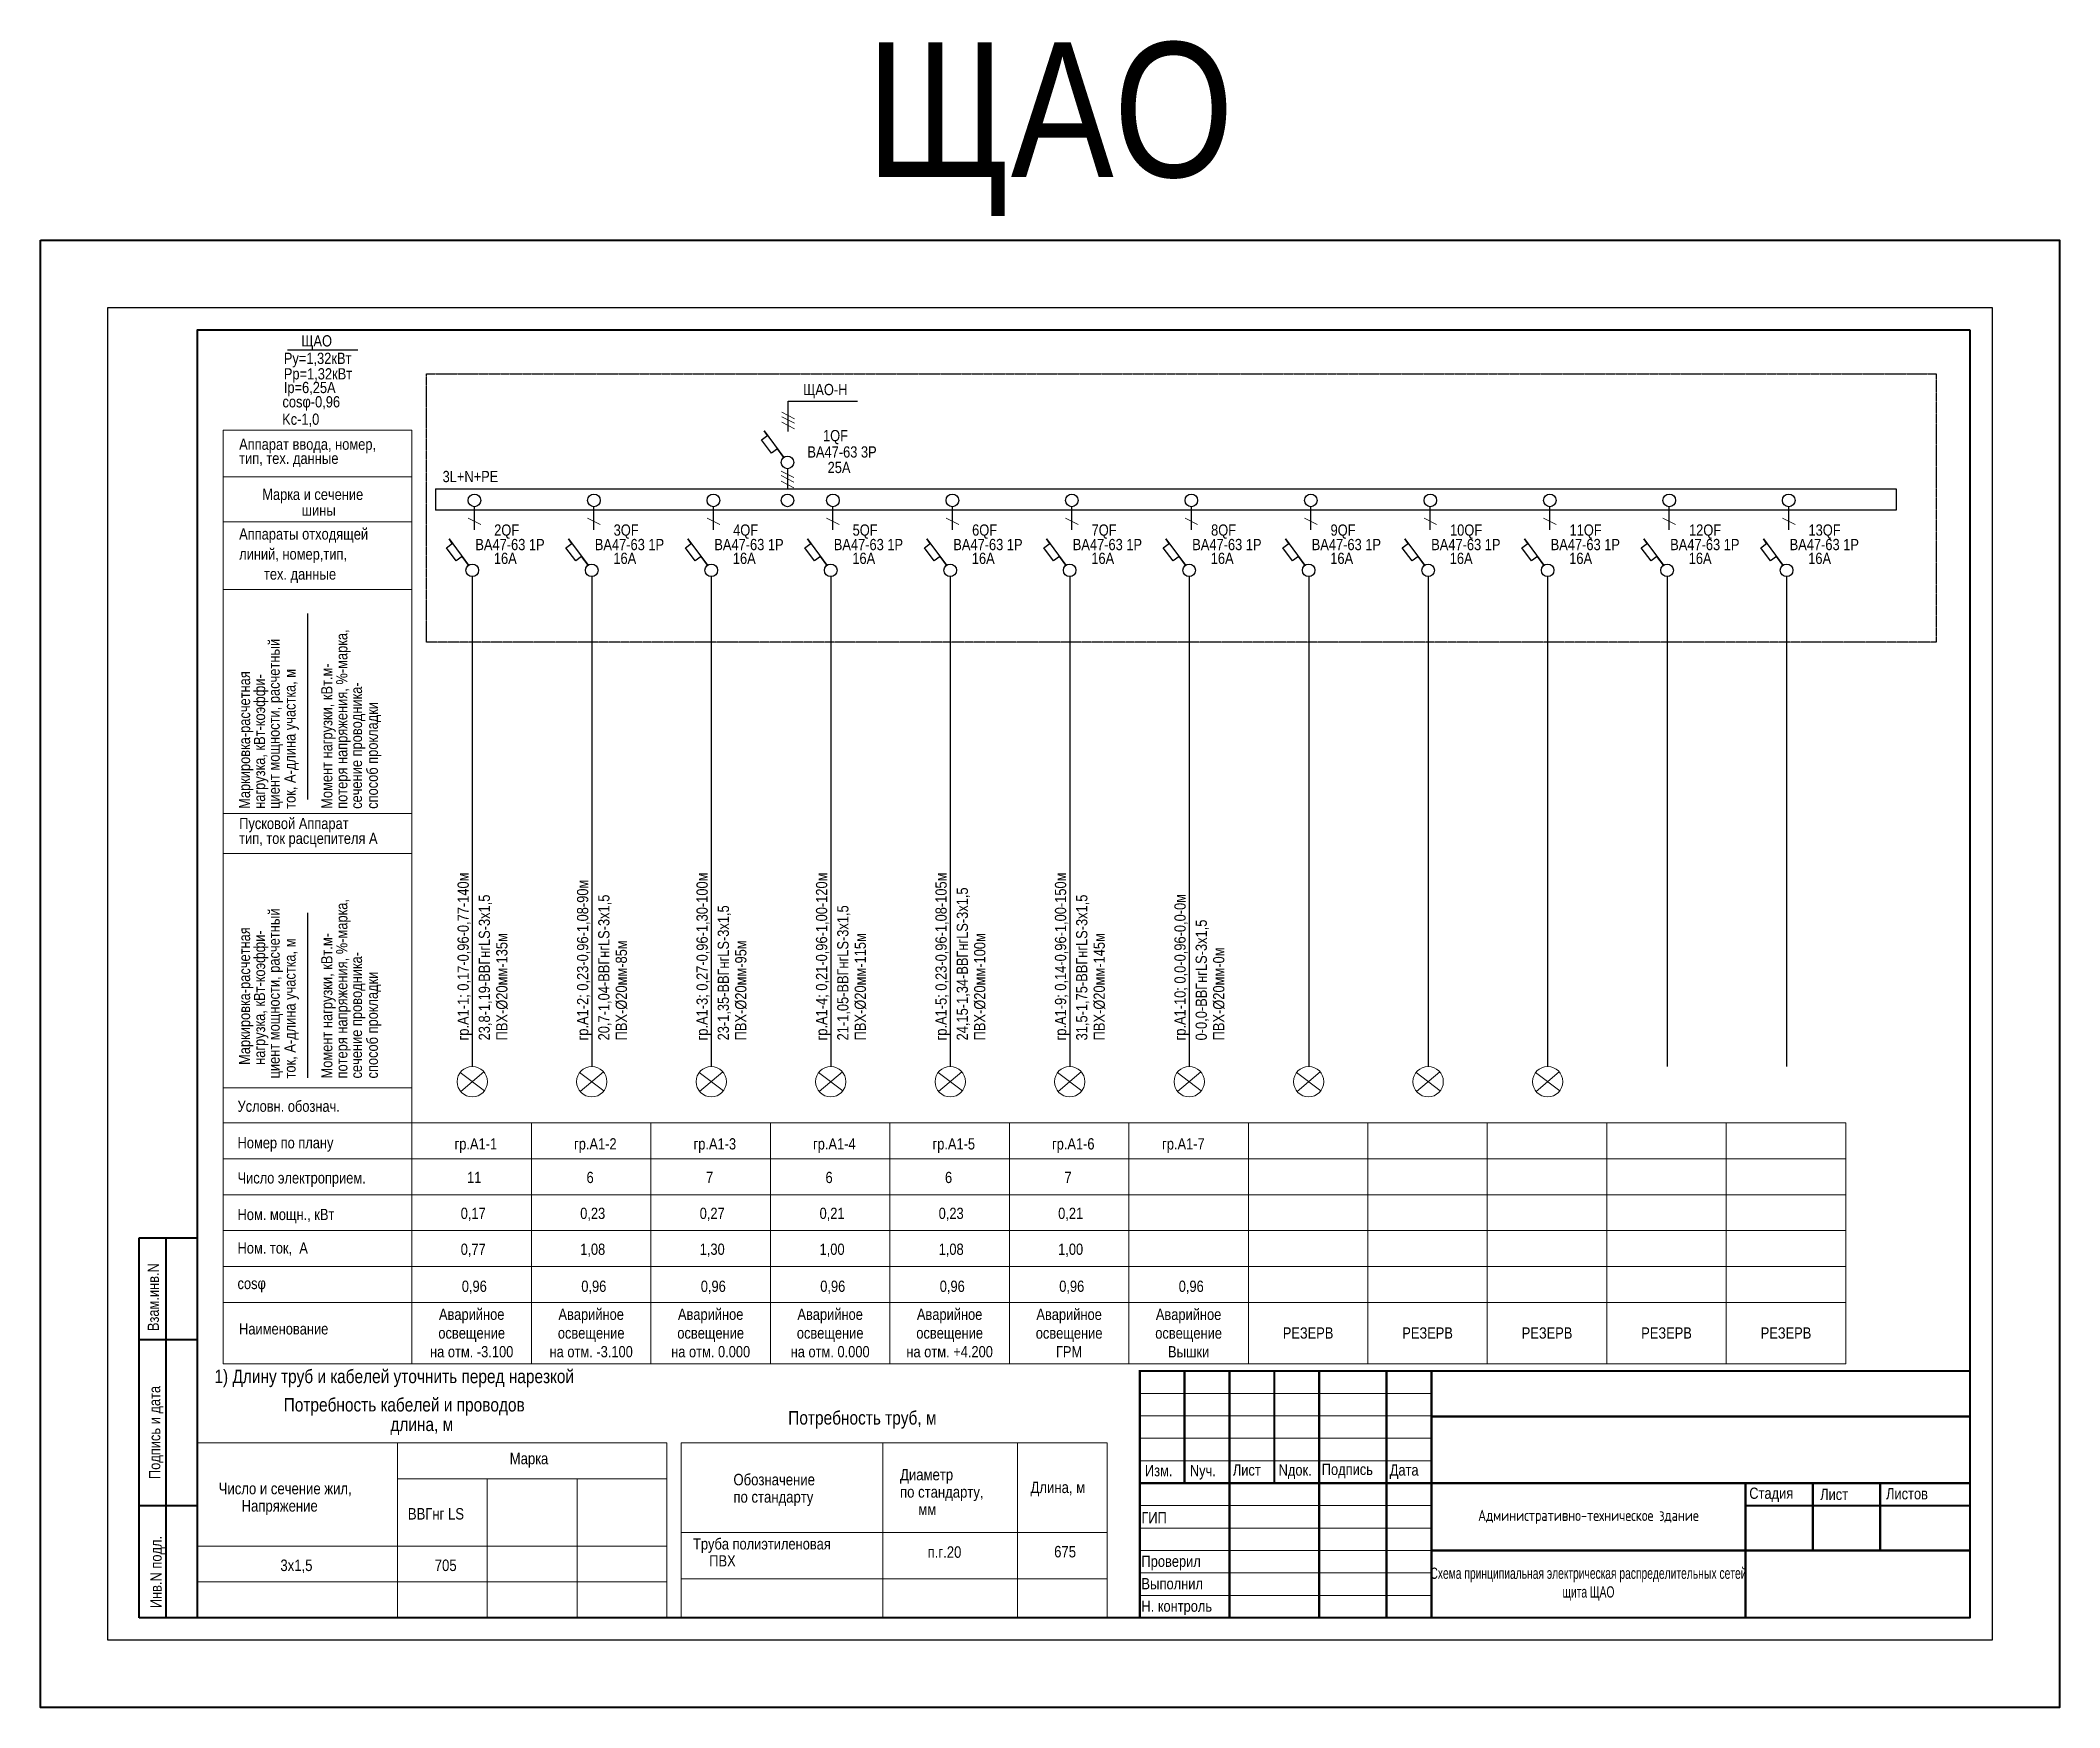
# Model space of a CAD drawing. Header units: metres. Extents: x -93142 to 227756, y -64772 to 286334.
# Drawn here: x 87471 to 132471, y -26192 to 10957 of the extents above; entities that cross this region are included whole.
import ezdxf

# ---------------------------------------------------------------- set-up
doc = ezdxf.new("R2010")
doc.units = ezdxf.units.M
doc.linetypes.add('CENTER2', pattern=[2.3, 2, -0.1, 0.1, -0.1])
for name, color, linetype, lineweight in [('1_Рамка_АР', 7, 'Continuous', 13), ('G-ANNO-TTLB', 7, 'Continuous', 9), ('Линии рабоч.освещение', 7, 'Continuous', 30), ('Рамка', 7, 'Continuous', 40), ('ЭЛ', 250, 'Continuous', 50), ('ЭЛ.ос', 7, 'Continuous', 30)]:
    doc.layers.add(name, color=color, linetype=linetype, lineweight=lineweight)
for name, color, linetype in [('SETKA', 5, 'Continuous'), ('Text standart (rus)', 7, 'Continuous'), ('Схема', 7, 'Continuous')]:
    doc.layers.add(name, color=color, linetype=linetype)
doc.styles.add('Arial', font='ARIALN.TTF', dxfattribs={"width": 0.8, "height": 2.5})
doc.styles.add('GOST Common_7', font='ARIALN.TTF', dxfattribs={"width": 0.8, "height": 2.5})
doc.styles.get("Standard").update_dxf_attribs({"font": 'ARIALN.TTF'})

msp = doc.modelspace()

# ---------------------------------------------------------------- texts
at = {"layer": 'G-ANNO-TTLB', "insert": (121971.013, -23442.4274), "char_height": 250, "width": 7000, "attachment_point": 5, "style": 'GOST Common_7'}
msp.add_mtext('Схема принципиальная электрическая распределительных сетей \\Pщита ЩАО', dxfattribs=at)
at = {"layer": 'SETKA', "color": 7, "linetype": 'ByBlock', "lineweight": 25, "char_height": 250, "width": 2662.781155, "attachment_point": 5}
for s, insert in [('Аварийное\\Pосвещение{\\C256;\\P}на отм. -3.100', (97083.0789, -17846.6755)), ('Аварийное\\Pосвещение{\\C256;\\P}на отм. -3.100', (99745.8601, -17846.6755)), ('Аварийное\\Pосвещение{\\C256;\\P}на отм. 0.000', (102408.6412, -17846.6755)), ('Аварийное\\Pосвещение{\\C256;\\P}на отм. 0.000', (105071.4224, -17846.6755)), ('Аварийное\\Pосвещение{\\C256;\\P}на отм. +4.200', (107734.2035, -17846.6755)), ('Аварийное\\Pосвещение{\\C256;\\P}ГРМ', (110396.9847, -17846.6755)), ('Аварийное\\Pосвещение{\\C256;\\P}Вышки', (113059.7659, -17846.6755)), ('РЕЗЕРВ', (115722.547, -17846.6755)), ('РЕЗЕРВ', (118385.3282, -17846.6755)), ('РЕЗЕРВ', (121048.1093, -17846.6755)), ('РЕЗЕРВ', (123710.8905, -17846.6755)), ('РЕЗЕРВ', (126373.6716, -17846.6755))]:
    msp.add_mtext(s, dxfattribs=dict(at, insert=insert))
at = {"layer": 'Text standart (rus)'}
for s, p in [('ЩАО', (93287.9809, 4137.0677)), ('Ру=1,32кВт', (92896.4503, 3747.4189)), ('Рр=1,32кВт', (92896.4503, 3402.7406)), ('Iр=6,25А', (92896.4503, 3098.5564)), ('ЩАО-Н', (104471.9171, 3052.5326)), ('cosφ-0,96', (92865.6245, 2779.5639)), ('Kc-1,0', (92859.013, 2391.7991)), ('3L+N+PE', (96434.4395, 1114.1667)), ('25А', (105015.3861, 1316.7622)), ('шины', (93293.9174, 363.541)), ('2QF', (97584.0109, -78.474)), ('3QF', (100246.7921, -78.474)), ('4QF', (102909.5732, -78.474)), ('5QF', (105572.3544, -78.474)), ('6QF', (108235.1356, -78.474)), ('7QF', (110897.9167, -78.474)), ('8QF', (113560.6979, -78.474)), ('9QF', (116223.479, -78.474)), ('10QF', (118886.2602, -78.474)), ('11QF', (121549.0413, -78.474)), ('12QF', (124211.8225, -78.474)), ('13QF', (126874.6036, -78.474)), ('ВА47-63 1Р', (97164.2558, -401.8088)), ('ВА47-63 1Р', (99827.0369, -401.8088)), ('ВА47-63 1Р', (102489.8181, -401.8088)), ('ВА47-63 1Р', (105152.5992, -401.8088)), ('ВА47-63 1Р', (107815.3804, -401.8088)), ('ВА47-63 1Р', (110478.1615, -401.8088)), ('ВА47-63 1Р', (113140.9427, -401.8088)), ('ВА47-63 1Р', (115803.7239, -401.8088)), ('ВА47-63 1Р', (118466.505, -401.8088)), ('ВА47-63 1Р', (121129.2862, -401.8088)), ('ВА47-63 1Р', (123792.0673, -401.8088)), ('ВА47-63 1Р', (126454.8485, -401.8088)), ('16A', (97577.3951, -708.6418)), ('16A', (100240.1763, -708.6418)), ('16A', (102902.9574, -708.6418)), ('16A', (105565.7386, -708.6418)), ('16A', (108228.5198, -708.6418)), ('16A', (110891.3009, -708.6418)), ('16A', (113554.0821, -708.6418)), ('16A', (116216.8632, -708.6418)), ('16A', (118879.6444, -708.6418)), ('16A', (121542.4255, -708.6418)), ('16A', (124205.2067, -708.6418)), ('16A', (126867.9878, -708.6418)), ('Условн. обознач.', (91864.539, -12916.1366)), ('Номер по плану', (91864.539, -13730.8412)), ('Число электроприем.', (91864.539, -14514.0461)), ('6', (107630.608, -14503.8309)), ('7', (110293.3891, -14503.8309)), ('Ном. мощн., кВт', (91864.539, -15328.664)), ('0,23', (107489.67, -15303.8309)), ('0,21', (110152.4512, -15303.8309)), ('Ном. ток,  А', (91864.539, -16075.5299)), ('1,08', (107489.67, -16103.8309)), ('1,00', (110152.4512, -16103.8309)), ('cosφ', (91864.539, -16866.8561)), ('0,96', (96862.9197, -16928.664)), ('0,96', (99525.7009, -16928.664)), ('0,96', (102188.482, -16928.664)), ('0,96', (104851.2632, -16928.664)), ('0,96', (107514.0444, -16928.664)), ('0,96', (110176.8255, -16928.664)), ('0,96', (112839.6067, -16928.664)), ('Наименование', (91899.178, -17878.12))]:
    msp.add_text(s, height=250, dxfattribs=at).set_placement(p)
at = {"layer": 'Text standart (rus)', "linetype": 'ByBlock', "lineweight": -2}
for s, p in [('1QF', (104912.0434, 2025.6785)), ('ВА47-63 3Р', (104563.8731, 1661.6369))]:
    msp.add_text(s, height=250, dxfattribs=at).set_placement(p)
at = {"layer": 'Text standart (rus)', "lineweight": 15}
for s, p in [('Аппарат ввода, номер,', (91901.0476, 1834.3467)), ('тип, тех. данные', (91901.0476, 1520.2334)), ('Марка и сечение', (92416.1476, 717.0565)), ('Аппараты отходящей', (91901.0476, -165.3175)), ('линий, номер,тип, ', (91901.0476, -613.2603)), ('тех. данные', (92453.604, -1058.6441)), ('тип, ток расцепителя А', (91901.0476, -6947.6469)), ('Пусковой Аппарат', (91901.0476, -6616.3915))]:
    msp.add_text(s, height=250, dxfattribs=at).set_placement(p)
at = {"layer": 'Text standart (rus)'}
for s, p in [('потеря напряжения, %%%-марка,', (94313.0456, -6165.804)), ('циент мощности, расчетный', (92804.8519, -6165.804)), ('Маркировка-расчетная', (92144.7682, -6165.804)), ('ток, А-длина участка, м', (93157.5382, -6165.804)), ('Момент нагрузки, кВт.м-', (93978.6353, -6165.804)), ('нагрузка, кВт-коэффи-', (92479.1785, -6165.804)), ('сечение проводника-', (94638.7189, -6165.804)), ('способ прокладки', (94991.4053, -6165.804)), ('гр.А1-1; 0,17-0,96-0,77-140м', (97017.302, -11325.4913)), ('гр.А1-3; 0,27-0,96-1,30-100м', (102342.8644, -11325.4913)), ('гр.А1-4; 0,21-0,96-1,00-120м', (105005.6455, -11325.4913)), ('гр.А1-5; 0,23-0,96-1,08-105м', (107668.4267, -11325.4913)), ('гр.А1-9; 0,14-0,96-1,00-150м', (110331.2078, -11325.4913)), ('23,8-1,19-ВВГнгLS-3х1,5', (97489.9214, -11325.4913)), ('гр.А1-2; 0,23-0,96-1,08-90м', (99680.0832, -11325.4913)), ('20,7-1,04-ВВГнгLS-3х1,5', (100152.7026, -11325.4913)), ('24,15-1,34-ВВГнгLS-3х1,5', (108141.0461, -11325.4913)), ('31,5-1,75-ВВГнгLS-3х1,5', (110803.8272, -11325.4913)), ('гр.А1-10; 0,0-0,96-0,0-0м', (112993.989, -11325.4913)), ('циент мощности, расчетный', (92804.8519, -12173.9685)), ('потеря напряжения, %%%-марка,', (94313.0456, -12173.9685)), ('23-1,35-ВВГнгLS-3х1,5', (102815.4837, -11325.4913)), ('21-1,05-ВВГнгLS-3х1,5', (105478.2649, -11325.4913)), ('Маркировка-расчетная', (92144.7682, -11871.147)), ('нагрузка, кВт-коэффи-', (92479.1785, -11871.147)), ('Момент нагрузки, кВт.м-', (93978.6353, -12173.9685)), ('ПВХ-Ø20мм-135м', (97879.084, -11325.4913)), ('ПВХ-Ø20мм-115м', (105867.4275, -11325.4913)), ('ПВХ-Ø20мм-100м', (108530.2086, -11325.4913)), ('ПВХ-Ø20мм-145м', (111192.9898, -11325.4913)), ('0-0,0-ВВГнгLS-3х1,5', (113466.6084, -11325.4913)), ('ток, А-длина участка, м', (93157.5382, -12173.9685)), ('сечение проводника-', (94638.7189, -12173.9685)), ('ПВХ-Ø20мм-85м', (100541.8651, -11325.4913)), ('ПВХ-Ø20мм-95м', (103204.6463, -11325.4913)), ('ПВХ-Ø20мм-0м', (113855.7709, -11325.4913)), ('способ прокладки', (94991.4053, -12173.9685))]:
    msp.add_text(s, height=250, rotation=90, dxfattribs=at).set_placement(p)
at = {"layer": 'Text standart (rus)', "linetype": 'ByBlock', "lineweight": 0, "ltscale": 100}
for s, p in [('гр.А1-1', (96701.2718, -13755.6842)), ('гр.А1-2', (99364.053, -13755.6842)), ('гр.А1-3', (102026.8341, -13755.6842)), ('гр.А1-4', (104689.6153, -13755.6842)), ('гр.А1-5', (107352.3964, -13755.6842)), ('гр.А1-6', (110015.1776, -13755.6842)), ('гр.А1-7', (112469.7824, -13755.6842))]:
    msp.add_text(s, height=250, dxfattribs=at).set_placement(p)
at = {"layer": 'Text standart (rus)', "color": 2}
for s, p in [('11', (96979.4833, -14503.8309)), ('6', (99642.2645, -14503.8309)), ('7', (102305.0457, -14503.8309)), ('6', (104967.8268, -14503.8309)), ('0,17', (96838.5454, -15303.8309)), ('0,23', (99501.3266, -15303.8309)), ('0,27', (102164.1077, -15303.8309)), ('0,21', (104835.7219, -15303.8309)), ('0,77', (96838.5454, -16103.8309)), ('1,08', (99501.3266, -16103.8309)), ('1,30', (102164.1077, -16103.8309)), ('1,00', (104835.7219, -16103.8309))]:
    msp.add_text(s, height=250, dxfattribs=at).set_placement(p)
at = {"layer": 'Схема', "color": 7, "lineweight": 35, "style": 'Arial'}
for s, height, p in [('1) Длину труб и кабелей уточнить перед нарезкой', 300, (91349.7452, -18962.024)), ('Потребность кабелей и проводов', 300, (92892.5336, -19594.3595)), ('длина, м', 300, (95270.4424, -20029.9504)), ('Потребность труб, м', 300, (104137.6678, -19885.3814)), ('Марка', 255, (97930.8588, -20768.7464)), ('Обозначение ', 255, (102916.3646, -21239.5087)), ('Диаметр', 255, (106629.0361, -21127.9294)), ('Число и сечение жил,', 255, (91444.7731, -21438.3138)), ('Напряжение', 255, (91955.1277, -21824.0281)), ('по стандарту', 255, (102916.3646, -21625.223)), ('по стандарту, ', 255, (106629.0361, -21513.6437)), ('Длина, м', 255, (109536.9583, -21411.7473)), ('ВВГнг LS', 255, (95660.654, -22001.6463)), ('мм', 255, (107036.8642, -21900.8304)), ('Труба полиэтиленовая', 250, (102016.4418, -22669.0541)), ('3х1,5', 255, (92819.7602, -23148.9935)), ('705', 255, (96260.0409, -23148.9935)), ('ПВХ', 250, (102377.3265, -23046.5383)), ('п.г.20', 255, (107243.4884, -22853.54)), ('675', 255, (110063.9505, -22845.1137))]:
    msp.add_text(s, height=height, dxfattribs=at).set_placement(p)
at = {"layer": 'ЭЛ', "color": 5, "lineweight": 50, "insert": (109970.0612, 8978.1786), "char_height": 3000, "width": 42001.903583, "attachment_point": 5}
msp.add_mtext('ЩАО', dxfattribs=at)

# ---------------------------------------------------------------- blocks, each defined once
blk = doc.blocks.new('Казарма_1_Рамка_АР')
for p, q in [((682893, 323993), (689393, 323993)), ((682893, 323493), (701393, 323493)), ((682893, 322993), (689393, 322993)), ((682893, 322493), (689393, 322493)), ((682893, 321993), (701393, 321993)), ((682893, 321493), (689393, 321493)), ((682893, 320993), (689393, 320993)), ((682893, 320493), (701393, 320493)), ((682893, 319993), (689393, 319993)), ((682893, 319493), (689393, 319493))]:
    blk.add_line(p, q)
at = {"const_width": 50}
for points in [[(701393, 324493), (682893, 324493), (682893, 318993)], [(683893, 321993), (683893, 324493)], [(684893, 318993), (684893, 324493)], [(685893, 321993), (685893, 324493)], [(686893, 318993), (686893, 324493)], [(688393, 318993), (688393, 324493)], [(689393, 318993), (689393, 324493)], [(689393, 323479), (701393, 323479)], [(682893, 321993), (689393, 321993)], [(689393, 321993), (701393, 321993)], [(701393, 321993), (699393, 321993), (697893, 321993), (696393, 321993), (696393, 318993)], [(697893, 321993), (697893, 320493)], [(699393, 321993), (699393, 320493)], [(696393, 321493), (701393, 321493)], [(689393, 320493), (701393, 320493)]]:
    blk.add_lwpolyline(points, dxfattribs=at)
blk.add_lwpolyline([(696393, 321493), (701393, 321493)])
at = {"layer": 'G-ANNO-TTLB', "style": 'GOST Common_7'}
for s, p in [('Изм.', (683009, 322149)), ('Nуч.', (684010, 322149)), ('Лист', (684967, 322162)), ('Nдок.', (685988, 322162)), ('Подпись', (686949, 322176)), ('Дата', (688464, 322162)), ('Стадия', (696477, 321645)), ('Лист', (698056, 321619)), ('Листов', (699525, 321633)), ('ГИП ', (682932, 321100)), ('Проверил ', (682931, 320129)), ('Выполнил', (682931, 319629)), ('Н. контроль', (682931, 319129))]:
    blk.add_text(s, height=250, dxfattribs=at).set_placement(p)
at = {"layer": 'G-ANNO-TTLB', "insert": (692893, 321243), "char_height": 250, "width": 7000, "attachment_point": 5, "style": 'GOST Common_7'}
blk.add_mtext('{\\fISOCPEUR|b0|i0|c204|p34;Административно-техническое здание}', dxfattribs=at)
blk = doc.blocks.new('stug')
at = {"layer": 'Рамка'}
for p, q in [((18549, -29192), (18549, -20727)), ((18549, -20727), (19849, -20727)), ((19149, -29192), (19149, -20727)), ((18549, -22992), (19849, -22992)), ((18549, -26692), (19849, -26692)), ((19849, -29192), (18549, -29192))]:
    blk.add_line(p, q, dxfattribs=at)
at = {"layer": 'Рамка', "lineweight": 25}
blk.add_line((19849, -23692), (19849, -29192), dxfattribs=at)
at = {"layer": 'Text standart (rus)', "color": 7, "lineweight": 25}
for s, p in [('Взам.инв.N', (18990, -22803)), ('Подпись и дата', (19020, -26101)), ('Инв.N подл.', (19050, -28977))]:
    blk.add_text(s, height=250, rotation=90, dxfattribs=at).set_placement(p)

# ---------------------------------------------------------------- linework, layer by layer
at = {"color": 7, "linetype": 'ByBlock', "lineweight": 20, "ltscale": 0.2}
for p, q in [((90971.013, -20292.4274), (101430.2252, -20292.4274)), ((95430.2252, -20292.4274), (95430.2252, -24192.4274)), ((101430.2252, -20292.4274), (101430.2252, -24192.4274)), ((101748.2054, -20292.4274), (111248.2054, -20292.4274)), ((101748.2054, -24192.4274), (101748.2054, -20292.4274)), ((106248.2054, -24192.4274), (106248.2054, -20292.4274)), ((109248.2054, -24192.4274), (109248.2054, -20292.4274)), ((111248.2054, -20292.4274), (111248.2054, -24192.4274)), ((95430.2252, -21092.4274), (101430.2252, -21092.4274)), ((97430.2252, -21092.4274), (97430.2252, -24192.4274)), ((99430.2252, -21092.4274), (99430.2252, -24192.4274)), ((111248.2054, -22292.4274), (101748.2054, -22292.4274)), ((90971.013, -22592.4274), (101430.2252, -22592.4274)), ((90971.013, -23392.4274), (101430.2252, -23392.4274)), ((111248.2054, -23321.3027), (101748.2054, -23321.3027)), ((90971.013, -24192.4274), (101430.2252, -24192.4274))]:
    msp.add_line(p, q, dxfattribs=at)
at = {"color": 1, "lineweight": 40}
msp.add_lwpolyline([(87471.013, 6507.5726), (132471.013, 6507.5726), (132471.013, -26192.4274), (87471.013, -26192.4274)], close=True, dxfattribs=at)
at = {"layer": 'Text standart (rus)'}
msp.add_lwpolyline([(130971.013, 5007.5726), (130971.013, -24692.4274), (88971.013, -24692.4274), (88971.013, 5007.5726)], close=True, dxfattribs=at)
at = {"layer": 'Text standart (rus)', "linetype": 'CENTER2', "ltscale": 30}
msp.add_lwpolyline([(96073.9749, 3527.8506), (129720.2227, 3527.8506), (129720.2227, -2454.9103), (96073.9749, -2454.9103)], close=True, dxfattribs=at)
at = {"layer": 'Линии рабоч.освещение', "lineweight": 20, "ltscale": 50}
for p, q in [((96825.8311, -12043.2129), (97366.5727, -12448.4775)), ((97354.9398, -12028.5553), (96837.4639, -12463.1351)), ((99488.6122, -12043.2129), (100029.3538, -12448.4775)), ((100017.7209, -12028.5553), (99500.2451, -12463.1351)), ((102151.3934, -12043.2129), (102692.135, -12448.4775)), ((102680.5021, -12028.5553), (102163.0263, -12463.1351)), ((104814.1745, -12043.2129), (105354.9161, -12448.4775)), ((105343.2833, -12028.5553), (104825.8074, -12463.1351)), ((107476.9557, -12043.2129), (108017.6973, -12448.4775)), ((108006.0644, -12028.5553), (107488.5886, -12463.1351)), ((110139.7369, -12043.2129), (110680.4784, -12448.4775)), ((110668.8456, -12028.5553), (110151.3697, -12463.1351)), ((112802.518, -12043.2129), (113343.2596, -12448.4775)), ((113331.6267, -12028.5553), (112814.1509, -12463.1351)), ((115465.2992, -12043.2129), (116006.0407, -12448.4775)), ((115994.4079, -12028.5553), (115476.932, -12463.1351)), ((118128.0803, -12043.2129), (118668.8219, -12448.4775)), ((118657.189, -12028.5553), (118139.7132, -12463.1351)), ((120790.8615, -12043.2129), (121331.603, -12448.4775)), ((121319.9702, -12028.5553), (120802.4943, -12463.1351))]:
    msp.add_line(p, q, dxfattribs=at)
for centre in [(97096.2019, -12245.8452), (99758.983, -12245.8452), (102421.7642, -12245.8452), (105084.5453, -12245.8452), (107747.3265, -12245.8452), (110410.1076, -12245.8452), (113072.8888, -12245.8452), (115735.67, -12245.8452), (118398.4511, -12245.8452), (121061.2323, -12245.8452)]:
    msp.add_circle(centre, 337.876, dxfattribs=at)
at = {"layer": 'Рамка'}
msp.add_lwpolyline([(130471.013, 4507.5726), (130471.013, -24192.4274), (90971.013, -24192.4274), (90971.013, 4507.5726)], close=True, dxfattribs=at)
at = {"layer": 'ЭЛ', "color": 0, "lineweight": 15}
for p, q in [((90971.013, -24192.4274), (94605.0007, -24192.4274)), ((97970.9106, -24192.4274), (101604.8983, -24192.4274))]:
    msp.add_line(p, q, dxfattribs=at)
at = {"layer": 'ЭЛ.ос', "color": 7, "lineweight": 25}
msp.add_line((92979.6674, 4062.4217), (94542.7267, 4062.4217), dxfattribs=at)
at = {"layer": 'ЭЛ.ос', "color": 7, "lineweight": 15}
for p, q in [((91542.6288, 2275.3755), (91542.6288, -18529.1184)), ((91542.6288, 2275.3755), (95751.6883, 2275.3755)), ((95751.6883, 2275.3755), (95751.6883, -18529.1184)), ((91542.6288, 1234.2994), (95751.6883, 1234.2994)), ((95751.6883, 229.8118), (91542.6288, 229.8118)), ((91542.6288, -1274.7767), (95751.6883, -1274.7767)), ((91542.6288, -6272.2181), (95751.6883, -6272.2181)), ((95751.6883, -7160.8122), (91542.6288, -7160.8122)), ((91542.6288, -12381.4311), (95751.6883, -12381.4311)), ((127705.0622, -13164.2326), (91542.6288, -13164.2326)), ((98414.4695, -13164.2326), (98414.4695, -18529.1184)), ((101077.2507, -13164.2326), (101077.2507, -18529.1184)), ((103740.0318, -13164.2326), (103740.0318, -18529.1184)), ((106402.813, -13164.2326), (106402.813, -18529.1184)), ((109065.5941, -13164.2326), (109065.5941, -18529.1184)), ((111728.3753, -13164.2326), (111728.3753, -18529.1184)), ((114391.1564, -13164.2326), (114391.1564, -18529.1184)), ((117053.9376, -13164.2326), (117053.9376, -18529.1184)), ((119716.7187, -13164.2326), (119716.7187, -18529.1184)), ((122379.4999, -13164.2326), (122379.4999, -18529.1184)), ((125042.2811, -13164.2326), (125042.2811, -18529.1184)), ((127705.0622, -13164.2326), (127705.0622, -18529.1184)), ((127705.0622, -13964.2326), (91542.6288, -13964.2326)), ((127705.0622, -14764.2326), (91542.6288, -14764.2326)), ((127705.0622, -15564.2326), (91542.6288, -15564.2326)), ((127705.0622, -16364.2326), (91542.6288, -16364.2326)), ((127705.0622, -17164.2326), (91542.6288, -17164.2326)), ((127705.0622, -18529.1184), (91542.6288, -18529.1184))]:
    msp.add_line(p, q, dxfattribs=at)
at = {"layer": 'ЭЛ.ос', "color": 7, "lineweight": 15, "ltscale": 0.5}
for p, q in [((103993.8494, 2673.5384), (104274.4827, 2527.689)), ((103993.8494, 2572.5657), (104274.4827, 2426.7163)), ((103993.8494, 2449.1546), (104274.4827, 2303.3053)), ((103981.0624, 1360.9743), (104261.6958, 1215.1249)), ((103981.0624, 1260.0016), (104261.6958, 1114.1522)), ((103981.0624, 1136.5905), (104261.6958, 990.7412)), ((97004.1093, 314.1185), (97284.7426, 168.2692)), ((99666.8904, 314.1185), (99947.5238, 168.2692)), ((102329.6716, 314.1185), (102610.3049, 168.2692)), ((104992.4527, 314.1185), (105273.0861, 168.2692)), ((107655.2339, 314.1185), (107935.8672, 168.2692)), ((110318.015, 314.1185), (110598.6484, 168.2692)), ((112980.7962, 314.1185), (113261.4296, 168.2692)), ((115643.5774, 314.1185), (115924.2107, 168.2692)), ((118306.3585, 314.1185), (118586.9919, 168.2692)), ((120969.1397, 314.1185), (121249.773, 168.2692)), ((123631.9208, 314.1185), (123912.5542, 168.2692)), ((126294.702, 314.1185), (126575.3353, 168.2692)), ((96651.6706, -250.6923), (96519.6015, -348.1333)), ((99314.4518, -250.6923), (99182.3827, -348.1333)), ((101977.233, -250.6923), (101845.1639, -348.1333)), ((104640.0141, -250.6923), (104507.945, -348.1333)), ((107302.7953, -250.6923), (107170.7262, -348.1333)), ((109965.5764, -250.6923), (109833.5073, -348.1333)), ((112628.3576, -250.6923), (112496.2885, -348.1333)), ((115291.1387, -250.6923), (115159.0696, -348.1333)), ((117953.9199, -250.6923), (117821.8508, -348.1333)), ((120616.701, -250.6923), (120484.6319, -348.1333)), ((123279.4822, -250.6923), (123147.4131, -348.1333)), ((125942.2633, -250.6923), (125810.1942, -348.1333)), ((96870.0778, -545.499), (96738.0087, -642.94)), ((99532.859, -545.499), (99400.7899, -642.94)), ((102195.6401, -545.499), (102063.571, -642.94)), ((104858.4213, -545.499), (104726.3522, -642.94)), ((107521.2024, -545.499), (107389.1333, -642.94)), ((110183.9836, -545.499), (110051.9145, -642.94)), ((112846.7648, -545.499), (112714.6957, -642.94)), ((115509.5459, -545.499), (115377.4768, -642.94)), ((118172.3271, -545.499), (118040.258, -642.94)), ((120835.1082, -545.499), (120703.0391, -642.94)), ((123497.8894, -545.499), (123365.8203, -642.94)), ((126160.6705, -545.499), (126028.6014, -642.94))]:
    msp.add_line(p, q, dxfattribs=at)
at = {"layer": 'ЭЛ.ос', "color": 7}
for p, q in [((93427.3422, -1812.7304), (93427.3422, -5956.4553)), ((93427.3422, -8481.6097), (93427.3422, -12162.6085))]:
    msp.add_line(p, q, dxfattribs=at)
at = {"layer": 'ЭЛ.ос', "color": 7, "ltscale": 0.5}
for points in [[(104134.166, 2243.5515), (104134.166, 2916.4442)], [(104134.166, 2916.4442), (105679.5106, 2916.4442)], [(104037.986, 1666.3905), (103895.635, 1859.3295), (103763.186, 1761.6082), (103544.7788, 2056.4148), (103676.6555, 2154.1155), (103602.846, 2253.7438)], [(103602.846, 2253.7438), (104037.986, 1666.3905)], [(104121.3791, 1413.7366), (104121.3791, 960.4171)], [(96277.1152, 967.8922), (96277.1152, 488.3571)], [(96277.1152, 967.8922), (128827.3483, 967.8922), (128827.3483, 488.3571), (96277.1152, 488.3571)], [(97144.4259, 48.1982), (97144.4259, 566.1442)], [(99807.2071, 48.1982), (99807.2071, 566.1442)], [(102469.9883, 48.1982), (102469.9883, 566.1442)], [(105132.7694, 48.1982), (105132.7694, 566.1442)], [(107795.5506, 48.1982), (107795.5506, 566.1442)], [(110458.3317, 48.1982), (110458.3317, 566.1442)], [(113121.1129, 48.1982), (113121.1129, 566.1442)], [(115783.894, 48.1982), (115783.894, 566.1442)], [(118446.6752, 48.1982), (118446.6752, 566.1442)], [(121109.4563, 48.1982), (121109.4563, 566.1442)], [(123772.2375, 48.1982), (123772.2375, 566.1442)], [(126435.0187, 48.1982), (126435.0187, 566.1442)], [(97012.8088, -738.1576), (96870.4578, -545.2186), (96738.0087, -642.94), (96519.6015, -348.1333), (96651.4782, -250.4326), (96577.6687, -150.8043)], [(96577.6687, -150.8043), (97012.8088, -738.1576)], [(99675.5899, -738.1576), (99533.2389, -545.2186), (99400.7899, -642.94), (99182.3827, -348.1333), (99314.2594, -250.4326), (99240.4499, -150.8043)], [(99240.4499, -150.8043), (99675.5899, -738.1576)], [(102338.3711, -738.1576), (102196.0201, -545.2186), (102063.571, -642.94), (101845.1639, -348.1333), (101977.0405, -250.4326), (101903.231, -150.8043)], [(101903.231, -150.8043), (102338.3711, -738.1576)], [(105001.1523, -738.1576), (104858.8013, -545.2186), (104726.3522, -642.94), (104507.945, -348.1333), (104639.8217, -250.4326), (104566.0122, -150.8043)], [(104566.0122, -150.8043), (105001.1523, -738.1576)], [(107663.9334, -738.1576), (107521.5824, -545.2186), (107389.1333, -642.94), (107170.7262, -348.1333), (107302.6029, -250.4326), (107228.7934, -150.8043)], [(107228.7934, -150.8043), (107663.9334, -738.1576)], [(110326.7146, -738.1576), (110184.3636, -545.2186), (110051.9145, -642.94), (109833.5073, -348.1333), (109965.384, -250.4326), (109891.5745, -150.8043)], [(109891.5745, -150.8043), (110326.7146, -738.1576)], [(112989.4957, -738.1576), (112847.1447, -545.2186), (112714.6957, -642.94), (112496.2885, -348.1333), (112628.1652, -250.4326), (112554.3557, -150.8043)], [(112554.3557, -150.8043), (112989.4957, -738.1576)], [(115652.2769, -738.1576), (115509.9259, -545.2186), (115377.4768, -642.94), (115159.0696, -348.1333), (115290.9463, -250.4326), (115217.1368, -150.8043)], [(115217.1368, -150.8043), (115652.2769, -738.1576)], [(118315.058, -738.1576), (118172.707, -545.2186), (118040.258, -642.94), (117821.8508, -348.1333), (117953.7275, -250.4326), (117879.918, -150.8043)], [(117879.918, -150.8043), (118315.058, -738.1576)], [(120977.8392, -738.1576), (120835.4882, -545.2186), (120703.0391, -642.94), (120484.6319, -348.1333), (120616.5086, -250.4326), (120542.6991, -150.8043)], [(120542.6991, -150.8043), (120977.8392, -738.1576)], [(123640.6203, -738.1576), (123498.2693, -545.2186), (123365.8203, -642.94), (123147.4131, -348.1333), (123279.2898, -250.4326), (123205.4803, -150.8043)], [(123205.4803, -150.8043), (123640.6203, -738.1576)], [(126303.4015, -738.1576), (126161.0505, -545.2186), (126028.6014, -642.94), (125810.1942, -348.1333), (125942.0709, -250.4326), (125868.2614, -150.8043)], [(125868.2614, -150.8043), (126303.4015, -738.1576)]]:
    msp.add_lwpolyline(points, dxfattribs=at)
at = {"layer": 'ЭЛ.ос'}
for points in [[(97096.2019, -990.8115), (97096.2019, -11907.9691)], [(99758.983, -990.8115), (99758.983, -11907.9691)], [(102421.7642, -990.8115), (102421.7642, -11907.9691)], [(105084.5453, -990.8115), (105084.5453, -11907.9691)], [(107747.3265, -990.8115), (107747.3265, -11907.9691)], [(110410.1076, -990.8115), (110410.1076, -11907.9691)], [(113072.8888, -990.8115), (113072.8888, -11907.9691)], [(115735.67, -990.8115), (115735.67, -11907.9691)], [(118398.4511, -990.8115), (118398.4511, -11907.9691)], [(121061.2323, -990.8115), (121061.2323, -11907.9691)], [(123724.0134, -990.8115), (123724.0134, -11907.9691)], [(126386.7946, -990.8115), (126386.7946, -11907.9691)]]:
    msp.add_lwpolyline(points, dxfattribs=at)
at = {"layer": 'ЭЛ.ос', "color": 7, "ltscale": 0.5}
for centre in [(104121.3791, 1553.8263), (97144.4259, 706.2338), (99807.2071, 706.2338), (102469.9883, 706.2338), (104121.3791, 706.2338), (105132.7694, 706.2338), (107795.5506, 706.2338), (110458.3317, 706.2338), (113121.1129, 706.2338), (115783.894, 706.2338), (118446.6752, 706.2338), (121109.4563, 706.2338), (123772.2375, 706.2338), (126435.0187, 706.2338), (97096.2019, -850.7219), (99758.983, -850.7219), (102421.7642, -850.7219), (105084.5453, -850.7219), (107747.3265, -850.7219), (110410.1076, -850.7219), (113072.8888, -850.7219), (115735.67, -850.7219), (118398.4511, -850.7219), (121061.2323, -850.7219), (123724.0134, -850.7219), (126386.7946, -850.7219)]:
    msp.add_circle(centre, 140.0896, dxfattribs=at)

# ---------------------------------------------------------------- block references
at = {"layer": '1_Рамка_АР'}
msp.add_blockref('Казарма_1_Рамка_АР', (-570922.1209, -343185.2213), dxfattribs=at)
at = {"layer": 'Text standart (rus)'}
msp.add_blockref('stug', (71122.2346, 4999.9131), dxfattribs=at)

msp.set_redraw_order([(e.dxf.handle, doc.entitydb.next_handle()) for e in msp.query("TEXT MTEXT ATTDEF DIMENSION ARC_DIMENSION")])  # texts and dimensions are drawn at this point

doc.saveas('drawing.dxf')
